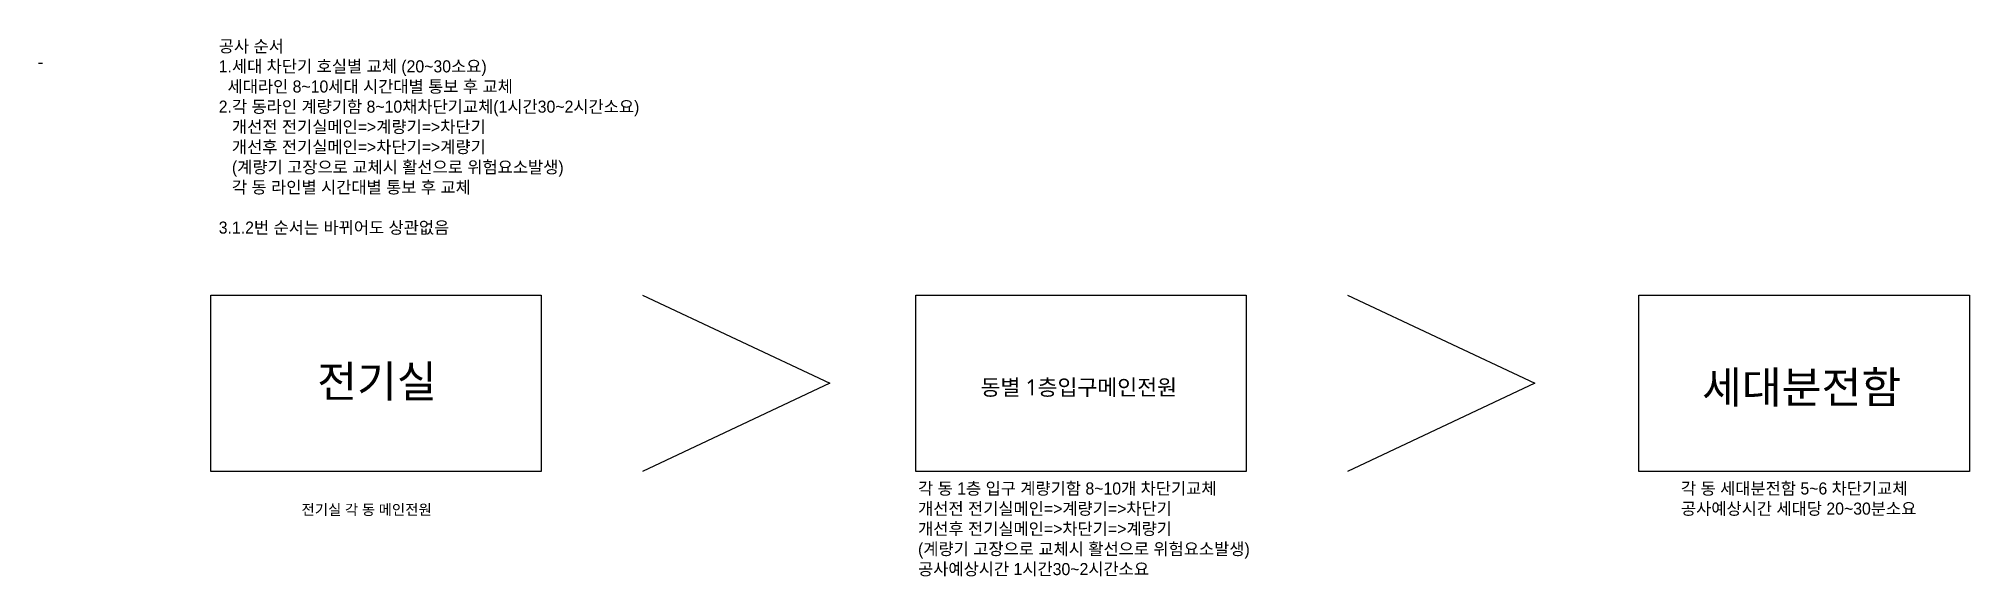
# Model space of a CAD drawing. Header units: millimetres. Extents: x 4000 to 150000, y 4000 to 80148.
# Drawn here: x 64018 to 87962, y 73476 to 80148 of the extents above; entities that cross this region are included whole.
import ezdxf
from ezdxf.enums import TextEntityAlignment as Align

# ---------------------------------------------------------------- set-up
doc = ezdxf.new("R2010")
doc.units = ezdxf.units.MM
for name, color, linetype in [('A-FIN(EX)', 44, 'Continuous'), ('I-SYM', 4, 'Continuous'), ('R.N', 2, 'Continuous')]:
    doc.layers.add(name, color=color, linetype=linetype)
doc.styles.add('EXA FONT', font='')
doc.styles.add('스타일1', font='malgun.ttf')
doc.styles.get('EXA FONT').set_extended_font_data('LG Smart_H Regular')

msp = doc.modelspace()

# ---------------------------------------------------------------- texts
at = {"layer": 'I-SYM', "color": 0, "insert": (66252, 80129), "char_height": 150, "attachment_point": 1, "style": 'EXA FONT'}
msp.add_mtext_dynamic_manual_height_columns('{\\fGulim|b0|i0|c129|p50;공사 순서 \\P1.세대 차단기 호실별 교체 (20~30소요)\\P  세대라인 8~10세대 시간대별 통보 후 교체\\P2.각 동라인 계량기함 8~10채차단기교체(1시간30~2시간소요)\\P   개선전 전기실메인=>계량기=>차단기\\P   개선후 전기실메인=>차단기=>계량기\\P   (계량기 고장으로 교체시 활선으로 위험요소발생)\\P   각 동 라인별 시간대별 통보 후 교체\\P\\P3.1.2번 순서는 바뀌어도 상관없음\\P   }', width=428038.64, gutter_width=750, heights=[0], dxfattribs=at)
at = {"layer": 'I-SYM', "char_height": 150, "attachment_point": 1, "style": 'EXA FONT'}
for s, insert in [('{\\fGulim|b0|i0|c129|p50;각 동 1층 입구 계량기함 8~10개 차단기교체\\P개선전 전기실메인=>계량기=>차단기\\P개선후 전기실메인=>차단기=>계량기\\P(계량기 고장으로 교체시 활선으로 위험요소발생)\\P공사예상시간 1시간30~2시간소요}', (74924, 74642)), ('{\\fGulim|b0|i0|c129|p50;각 동 세대분전함 5~6 차단기교체\\P공사예상시간 세대당 20~30분소요}', (84385, 74642))]:
    msp.add_mtext_dynamic_manual_height_columns(s, width=428038.64, gutter_width=750, heights=[0], dxfattribs=dict(at, insert=insert))
at = {"layer": 'R.N', "style": '스타일1'}
for s, height, p in [('전기실 ', 393.7, (68281, 75895)), ('동별 1층입구메인전원', 196.85, (76917, 75822)), ('세대분전함', 393.7, (85881, 75821))]:
    msp.add_text(s, height=height, dxfattribs=at).set_placement(p, align=Align.MIDDLE_CENTER)
at = {"layer": 'R.N', "color": 4, "style": '스타일1'}
msp.add_text('전기실 각 동 메인전원', height=131.24, dxfattribs=at).set_placement((68086, 74304), align=Align.MIDDLE_CENTER)

# ---------------------------------------------------------------- linework, layer by layer
at = {"layer": 'A-FIN(EX)'}
msp.add_line((64068, 79840), (64018, 79840), dxfattribs=at)
at = {"layer": 'I-SYM'}
for p, q in [((71507, 76967), (73830, 75872)), ((80251, 76967), (82574, 75872)), ((73830, 75872), (71507, 74776)), ((82574, 75872), (80251, 74776))]:
    msp.add_line(p, q, dxfattribs=at)
for points in [[(66153, 76967), (70251, 76967), (70251, 74776), (66153, 74776)], [(74896, 76967), (78995, 76967), (78995, 74776), (74896, 74776)], [(83863, 76967), (87962, 76967), (87962, 74776), (83863, 74776)]]:
    msp.add_lwpolyline(points, close=True, dxfattribs=at)

msp.set_redraw_order([(e.dxf.handle, doc.entitydb.next_handle()) for e in msp.query("TEXT MTEXT ATTDEF DIMENSION ARC_DIMENSION")])  # texts and dimensions are drawn at this point

doc.saveas('drawing.dxf')
